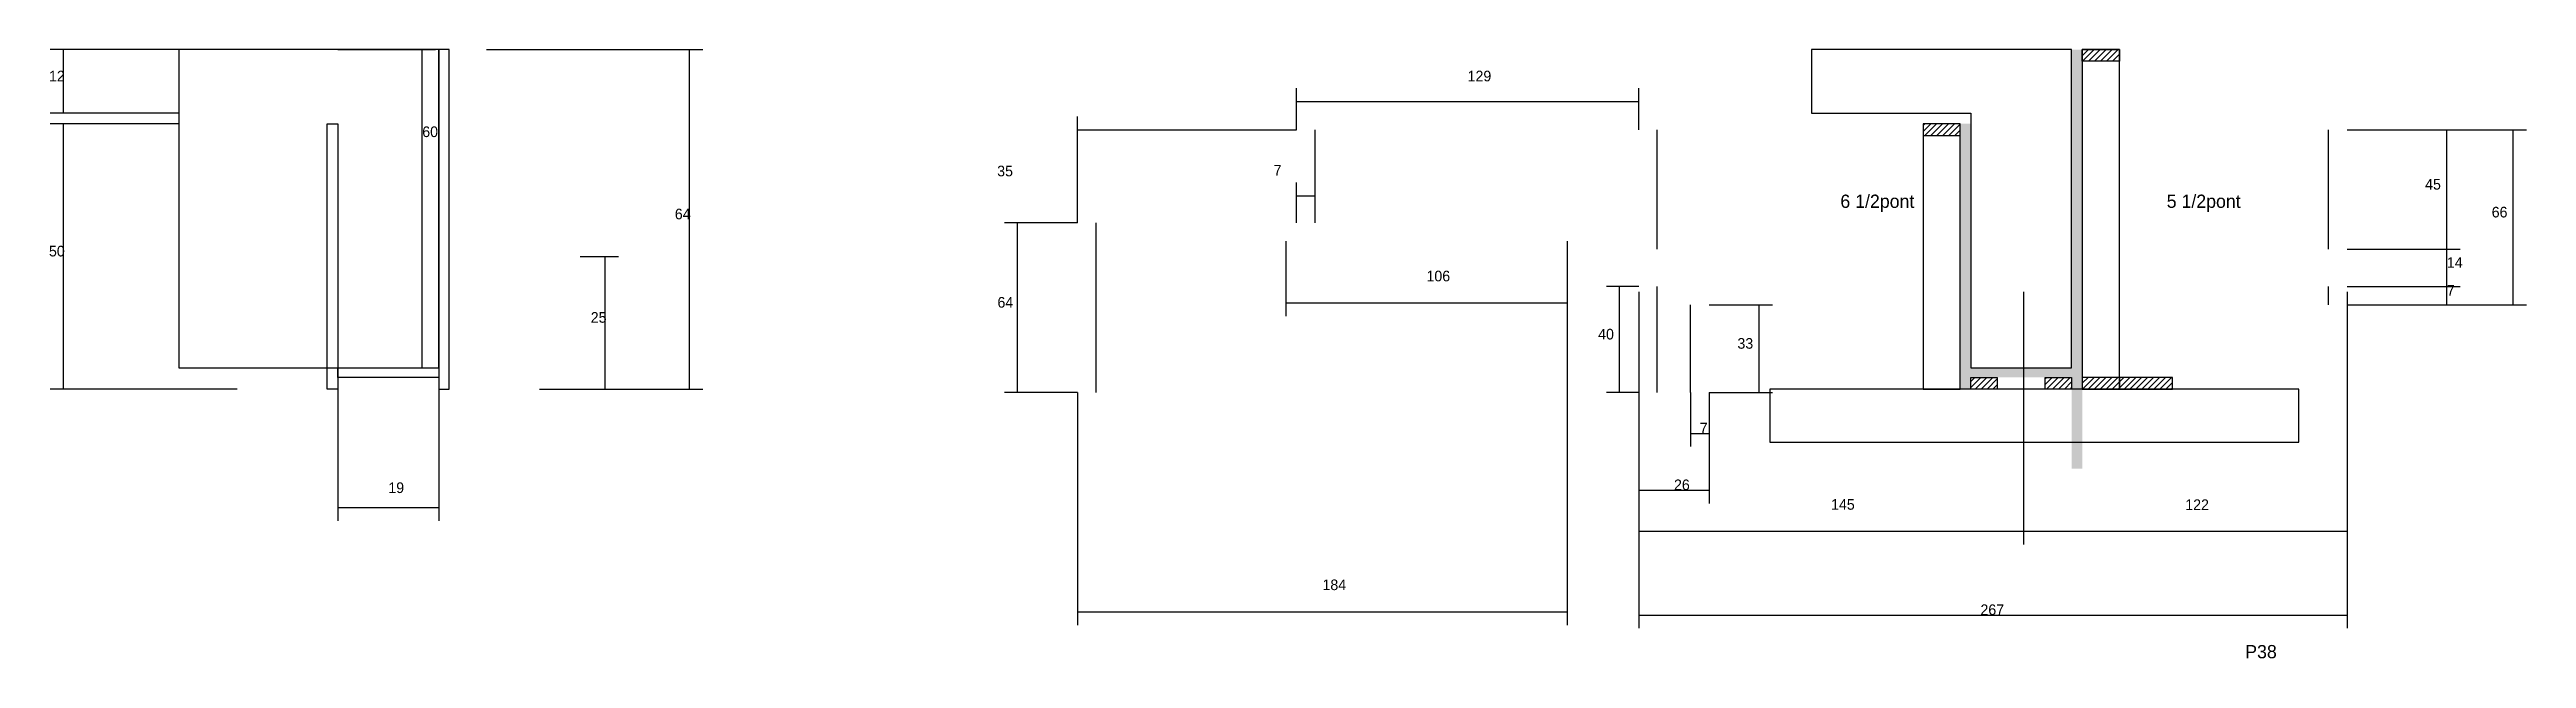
# Model space of a CAD drawing. Header units: metres. Extents: x -132 to 34800, y -36000 to 1848.
# Drawn here: x 26172 to 27105, y -22171 to -21942 of the extents above; entities that cross this region are included whole.
import ezdxf

# ---------------------------------------------------------------- set-up
doc = ezdxf.new("R2010")
doc.units = ezdxf.units.M
for name, color, linetype in [('CONCRETO', 251, 'Continuous'), ('COTA', 4, 'Continuous'), ('Cota Seção (2x)', 4, 'Continuous'), ('Hachura', 253, 'Continuous'), ('Madeira', 126, 'Continuous'), ('NOMENCLATURA', 7, 'Continuous'), ('Painéis', 200, 'Continuous'), ('SARR_2.2x7', 40, 'Continuous')]:
    doc.layers.add(name, color=color, linetype=linetype)

msp = doc.modelspace()

# ---------------------------------------------------------------- texts
at = {"layer": 'COTA'}
for s, p in [('12', (26171.4, -21953.7)), ('129', (26706.1, -21953.7)), ('35', (26528.8, -21989.5)), ('7', (26633, -21989.2)), ('45', (27067, -21994.5)), ('64', (26407.3, -22005.7)), ('66', (27092.1, -22005)), ('50', (26171.4, -22019.7)), ('14', (27075.2, -22024)), ('106', (26690.6, -22029.1)), ('7', (27075.2, -22034.5)), ('25', (26375.6, -22044.7)), ('64', (26528.9, -22039)), ('40', (26755.3, -22051)), ('33', (26807.8, -22054.5)), ('7', (26793.6, -22086.4)), ('19', (26299.3, -22108.9)), ('26', (26783.9, -22107.8)), ('145', (26843.1, -22115.2)), ('122', (26976.6, -22115.3)), ('184', (26651.4, -22145.5)), ('267', (26899.4, -22154.9))]:
    msp.add_text(s, height=4, dxfattribs=at).set_placement(p)
at = {"layer": 'Cota Seção (2x)'}
msp.add_text('60', height=4, dxfattribs=at).set_placement((26312.1, -21974.7))
at = {"layer": 'NOMENCLATURA'}
for s, p in [('6 1/2pont', (26846.6, -22001.4)), ('5 1/2pont', (26969.6, -22001.4)), ('P38', (26999.2, -22171.2))]:
    msp.add_text(s, height=5, dxfattribs=at).set_placement(p)

# ---------------------------------------------------------------- hatches: boundary and pattern name
at = {"layer": 'Hachura'}
h = msp.add_hatch(color=8, dxfattribs=at)
h.dxf.hatch_style = 1
h.paths.add_polyline_path([(26937.76, -21941.7), (26933.76, -21941.7), (26933.76, -21941.7), (26933.76, -22099.7), (26933.76, -22099.7), (26937.76, -22099.7), (26937.76, -22099.7), (26937.76, -21941.7)])
h = msp.add_hatch(dxfattribs=at)
h.set_pattern_fill('ANSI31', scale=0.5)
h.paths.add_polyline_path([(26951.76, -21941.7), (26951.76, -21946.1), (26951.76, -21946.1), (26937.76, -21946.1), (26937.76, -21946.1), (26937.76, -21941.7), (26937.76, -21941.7), (26951.76, -21941.7)])
h = msp.add_hatch(dxfattribs=at)
h.set_pattern_fill('ANSI31', scale=0.5)
h.paths.add_polyline_path([(26877.76, -21969.7), (26877.76, -21974.1), (26877.76, -21974.1), (26891.76, -21974.1), (26891.76, -21974.1), (26891.76, -21969.7), (26891.76, -21969.7), (26877.76, -21969.7)])
h = msp.add_hatch(color=8, dxfattribs=at)
h.dxf.hatch_style = 1
h.paths.add_polyline_path([(26891.76, -21969.7), (26895.76, -21969.7), (26895.76, -21969.7), (26895.76, -22069.7), (26895.76, -22069.7), (26891.76, -22069.7), (26891.76, -22069.7), (26891.76, -21969.7)])
h = msp.add_hatch(color=8, dxfattribs=at)
h.dxf.hatch_style = 1
h.paths.add_polyline_path([(26895.76, -22065.3), (26895.76, -22061.7), (26895.76, -22061.7), (26933.76, -22061.7), (26933.76, -22061.7), (26933.76, -22065.3), (26933.76, -22065.3), (26895.76, -22065.3)])
h = msp.add_hatch(dxfattribs=at)
h.set_pattern_fill('ANSI31', scale=0.5)
h.paths.add_polyline_path([(26895.76, -22069.7), (26895.76, -22065.3), (26895.76, -22065.3), (26905.76, -22065.3), (26905.76, -22065.3), (26905.76, -22069.7), (26905.76, -22069.7), (26895.76, -22069.7)])
h = msp.add_hatch(dxfattribs=at)
h.set_pattern_fill('ANSI31', scale=0.5)
h.paths.add_polyline_path([(26923.76, -22069.7), (26923.76, -22065.3), (26923.76, -22065.3), (26933.76, -22065.3), (26933.76, -22065.3), (26933.76, -22069.7), (26933.76, -22069.7), (26923.76, -22069.7)])
h = msp.add_hatch(dxfattribs=at)
h.set_pattern_fill('ANSI31', scale=0.5)
h.paths.add_polyline_path([(26951.76, -22069.7), (26951.76, -22065.3), (26951.76, -22065.3), (26937.76, -22065.3), (26937.76, -22065.3), (26937.76, -22069.7), (26937.76, -22069.7), (26951.76, -22069.7)])
h = msp.add_hatch(dxfattribs=at)
h.set_pattern_fill('ANSI31', scale=0.5)
h.paths.add_polyline_path([(26971.76, -22069.7), (26971.76, -22065.3), (26971.76, -22065.3), (26951.76, -22065.3), (26951.76, -22065.3), (26951.76, -22069.7), (26951.76, -22069.7), (26971.76, -22069.7)])

# ---------------------------------------------------------------- linework, layer by layer
at = {"layer": 'CONCRETO'}
for points in [[(26220.3, -22061.7), (26318.3, -22061.7), (26318.3, -21941.7), (26220.3, -21941.7)], [(26933.76, -21961.7), (26933.76, -21941.7), (26835.76, -21941.7), (26835.76, -21965.7), (26895.76, -21965.7), (26895.76, -22061.7), (26933.76, -22061.7), (26933.76, -21961.7)]]:
    msp.add_lwpolyline(points, close=True, dxfattribs=at)
at = {"layer": 'COTA'}
for p, q in [((26220.3, -21941.7), (26171.9, -21941.7)), ((26176.9, -21965.7), (26176.9, -21941.7)), ((26336.3, -21941.7), (26417.8, -21941.7)), ((26412.8, -22069.7), (26412.8, -21941.7)), ((26641.6, -21972), (26641.6, -21956.3)), ((26770.6, -21972), (26770.6, -21956.3)), ((26220.3, -21965.7), (26171.9, -21965.7)), ((26559.1, -22007), (26559.1, -21967)), ((26641.6, -21961.3), (26770.6, -21961.3)), ((26641.6, -21972), (26641.6, -21967)), ((26220.3, -21969.7), (26171.9, -21969.7)), ((26176.9, -22069.7), (26176.9, -21969.7)), ((26559.1, -21972), (26641.6, -21972)), ((27037.6, -21972), (27105.2, -21972)), ((27037.6, -21972), (27080.2, -21972)), ((27075.2, -22017), (27075.2, -21972)), ((27100.2, -22038), (27100.2, -21972)), ((26641.6, -22007), (26641.6, -21991.8)), ((26648.6, -22007), (26648.6, -21991.8)), ((26641.6, -21996.8), (26648.6, -21996.8)), ((26559.1, -22007), (26531.5, -22007)), ((26536.5, -22071), (26536.5, -22007)), ((26371.6, -22019.7), (26386.1, -22019.7)), ((26381.1, -22069.7), (26381.1, -22019.7)), ((26637.6, -22014), (26637.6, -22042.2)), ((26743.6, -22014), (26743.6, -22042.2)), ((27037.6, -22017), (27080.2, -22017)), ((27037.6, -22017), (27080.2, -22017)), ((27075.2, -22031), (27075.2, -22017)), ((26770.6, -22031), (26758.4, -22031)), ((26763.4, -22071), (26763.4, -22031)), ((27037.6, -22031), (27080.2, -22031)), ((27037.6, -22031), (27080.2, -22031)), ((27075.2, -22038), (27075.2, -22031)), ((26637.6, -22037.2), (26743.6, -22037.2)), ((26743.6, -22038), (26743.6, -22158.7)), ((26770.6, -22033), (26770.6, -22128.3)), ((26770.6, -22033), (26770.6, -22159.9)), ((26797.1, -22038), (26821, -22038)), ((26816, -22071), (26816, -22038)), ((26915.6, -22033), (26915.6, -22128.3)), ((26915.6, -22033), (26915.6, -22128.3)), ((27037.6, -22033), (27037.6, -22128.3)), ((27037.6, -22033), (27037.6, -22159.9)), ((27037.6, -22038), (27105.2, -22038)), ((27037.6, -22038), (27080.2, -22038)), ((26242.3, -22069.7), (26171.9, -22069.7)), ((26280.3, -22069.7), (26280.3, -22119.4)), ((26318.3, -22069.7), (26318.3, -22119.4)), ((26356.3, -22069.7), (26417.8, -22069.7)), ((26356.3, -22069.7), (26386.1, -22069.7)), ((26559.1, -22071), (26531.5, -22071)), ((26559.1, -22071), (26559.1, -22158.7)), ((26770.6, -22071), (26758.4, -22071)), ((26770.6, -22071), (26770.6, -22112.8)), ((26790.1, -22071), (26790.1, -22091.4)), ((26797.1, -22071), (26797.1, -22091.4)), ((26797.1, -22071), (26821, -22071)), ((26797.1, -22071), (26797.1, -22112.8)), ((26790.1, -22086.4), (26797.1, -22086.4)), ((26280.3, -22114.4), (26318.3, -22114.4)), ((26770.6, -22107.8), (26797.1, -22107.8)), ((26770.6, -22123.3), (26915.6, -22123.3)), ((26915.6, -22123.3), (27037.6, -22123.3)), ((26559.1, -22153.7), (26743.6, -22153.7)), ((26770.6, -22154.9), (27037.6, -22154.9))]:
    msp.add_line(p, q, dxfattribs=at)
at = {"layer": 'Cota Seção (2x)'}
for p, q in [((26280.3, -21941.7), (26317.1, -21941.7)), ((26312.1, -22061.7), (26312.1, -21941.7)), ((26280.3, -22061.7), (26317.1, -22061.7))]:
    msp.add_line(p, q, dxfattribs=at)
at = {"layer": 'Madeira'}
for points in [[(26951.76, -21941.7), (26951.76, -21946.1), (26937.76, -21946.1), (26937.76, -21941.7)], [(26951.76, -21941.7), (26937.76, -21941.7), (26937.76, -22069.7), (26951.76, -22069.7)], [(26877.76, -21969.7), (26877.76, -21974.1), (26891.76, -21974.1), (26891.76, -21969.7)], [(26877.76, -22069.7), (26891.76, -22069.7), (26891.76, -21969.7), (26877.76, -21969.7)], [(26819.96, -22089.7), (27019.46, -22089.7), (27019.46, -22069.7), (26819.96, -22069.7)], [(26895.76, -22069.7), (26895.76, -22065.3), (26905.76, -22065.3), (26905.76, -22069.7)], [(26923.76, -22069.7), (26923.76, -22065.3), (26933.76, -22065.3), (26933.76, -22069.7)], [(26951.76, -22069.7), (26951.76, -22065.3), (26937.76, -22065.3), (26937.76, -22069.7)], [(26971.76, -22069.7), (26971.76, -22065.3), (26951.76, -22065.3), (26951.76, -22069.7)]]:
    msp.add_lwpolyline(points, close=True, dxfattribs=at)
at = {"layer": 'Painéis'}
for points in [[(26322.3, -21941.7), (26318.3, -21941.7), (26318.3, -22069.7), (26322.3, -22069.7)], [(26276.3, -21969.7), (26280.3, -21969.7), (26280.3, -22069.7), (26276.3, -22069.7)], [(26280.3, -22065.3), (26280.3, -22061.7), (26318.3, -22061.7), (26318.3, -22065.3)]]:
    msp.add_lwpolyline(points, close=True, dxfattribs=at)
at = {"layer": 'SARR_2.2x7'}
for p, q in [((26648.6, -22007), (26648.6, -21972)), ((26777.6, -22017), (26777.6, -21972)), ((27030.6, -22017), (27030.6, -21972)), ((26566.1, -22071), (26566.1, -22007)), ((26777.6, -22071), (26777.6, -22031)), ((27030.6, -22038), (27030.6, -22031)), ((26790.1, -22071), (26790.1, -22038))]:
    msp.add_line(p, q, dxfattribs=at)

msp.set_redraw_order([(e.dxf.handle, doc.entitydb.next_handle()) for e in msp.query("TEXT MTEXT ATTDEF DIMENSION ARC_DIMENSION")])  # texts and dimensions are drawn at this point

doc.saveas('drawing.dxf')
